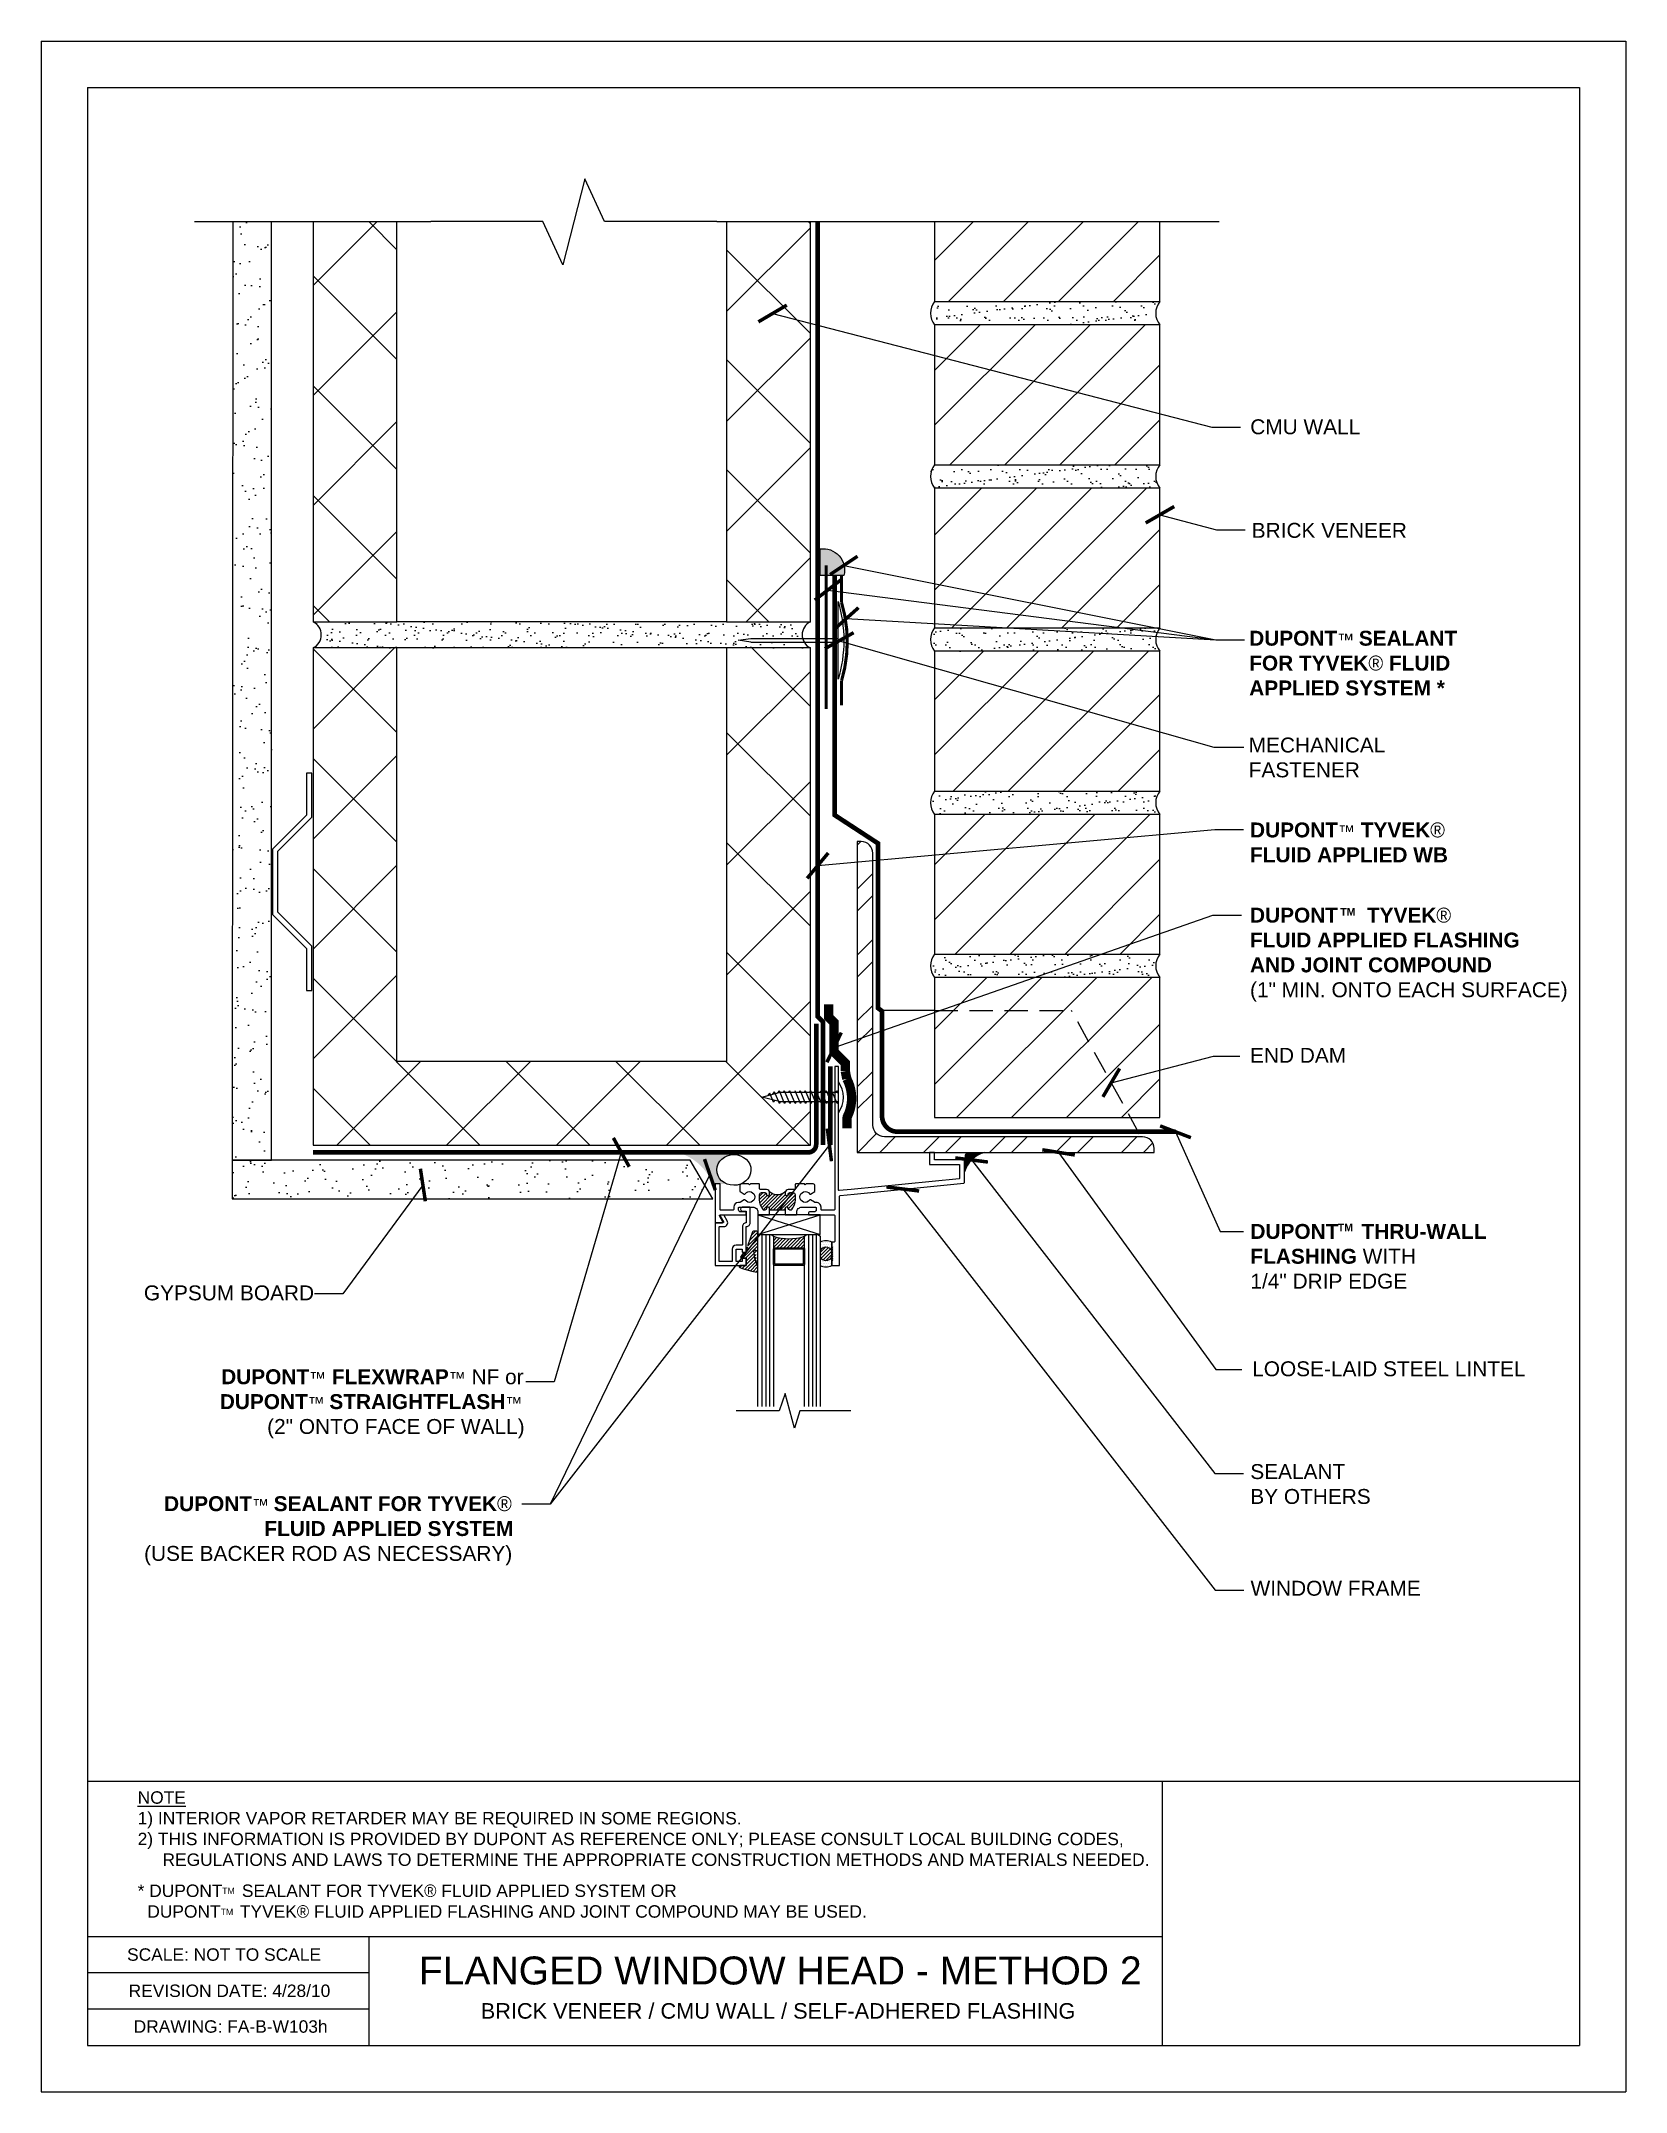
# Model space of a CAD drawing. Extents: x 402.7 to 428.2, y -41.5 to -8.5.
import ezdxf

# ---------------------------------------------------------------- set-up
doc = ezdxf.new("R2010")
doc.units = 0
doc.header["$LTSCALE"] = 1.5
doc.header["$MEASUREMENT"] = 0
doc.linetypes.add('DASHED2', pattern=[0.375, 0.25, -0.125])
doc.linetypes.add('HIDDEN', pattern=[0.375, 0.25, -0.125])
doc.layers.get('0').update_dxf_attribs({"color": 8, "linetype": 'CONTINUOUS'})
for name, color, linetype in [('8x11-ttb$0$B', 5, 'CONTINUOUS'), ('CMU', 250, 'CONTINUOUS'), ('DuPont Self-Adhered Flashing', 252, 'CONTINUOUS'), ('DuPont Thru-Wall Flashing', 252, 'CONTINUOUS'), ('Flanged Window', 250, 'CONTINUOUS'), ('SEALANT', 250, 'CONTINUOUS'), ('STRUCTURE', 250, 'CONTINUOUS'), ('TEXT', 7, 'CONTINUOUS'), ('Tyvek FA Flashing and Joint Treatment', 150, 'DASHED2'), ('Tyvek FA WB', 10, 'DASHED2')]:
    doc.layers.add(name, color=color, linetype=linetype)
for name, color, linetype, lineweight in [('A-Sealant', 250, 'CONTINUOUS', 15), ('brick', 250, 'CONTINUOUS', 5), ('Gyp Board', 250, 'CONTINUOUS', 20)]:
    doc.layers.add(name, color=color, linetype=linetype, lineweight=lineweight)
doc.layers.add('VIEWPORT', color=7, linetype='CONTINUOUS', plot=False)
doc.styles.add('DETAILS', font='sanss___.ttf', dxfattribs={"height": 1})
doc.dimstyles.new('ARCH_1_1-2_IN', dxfattribs={"dimscale": 0, "dimtxt": 0.09375, "dimasz": 0.09375, "dimexe": 0.0625, "dimexo": 0.0625, "dimgap": 0.0625, "dimtad": 1, "dimdec": 4, "dimlfac": 8, "dimzin": 3, "dimdsep": 46, "dimlunit": 4, "dimtxsty": 'Standard', "dimblk1": 'ARCHTICK', "dimblk2": 'ARCHTICK', "dimsah": 1, "dimcen": 0.0625, "dimdle": 0.0625, "dimclrd": 256, "dimclre": 256, "dimclrt": 256, "dimadec": 0, "dimazin": 0, "dimtfac": 1, "dimtdec": 4, "dimtmove": 0, "dimatfit": 3, "dimldrblk": 'ARCHTICK', "dimfxl": 1, "dimfrac": 2, "dimtolj": 1, "dimtzin": 0, "dimlwd": -1, "dimlwe": -1, "dimarcsym": 0})
pattern_1 = [(225, (426.9094658919967, -22.37936017284974), (0.0276213586400995, -0.02762135864009952), [])]

msp = doc.modelspace()

# ---------------------------------------------------------------- texts
at = {"layer": 'TEXT', "style": 'DETAILS'}
for s, insert, char_height, width, attachment_point in [('CMU WALL', (422.1480677130297, -14.57876201990024, 2.979996827461446e-09), 0.239999999976, 6.521350676943849, 1), ('BRICK VENEER', (422.1715550776576, -16.24532223038597, 2.979996827461446e-09), 0.239999999976, 6.521350676943849, 1), ('{\\fSansSerif|b1|i0|c2|p2;DUPONT\\fArial|b0|i0|c0|p32;\\H0.8125x;™\\fArial|b1|i0|c0|p32; \\H1.2308x;SEALANT \\PFOR TYVEK\\fSymbol|b0|i0|c2|p18;â\\fArial|b0|i0|c0|p32; \\fArial|b1|i0|c0|p32;FLUID \\PAPPLIED SYSTEM *}', (422.1310589162387, -17.98080207751877, 2.979996827461446e-09), 0.239999999976, 6.521350676943849, 1), ('MECHANICAL \\PFASTENER ', (422.1229893472982, -19.6992000583588), 0.239999999976, 6.521350676943849, 1), ('{\\fSansSerif|b1|i0|c2|p2;DUPONT\\fArial|b0|i0|c0|p32;\\H0.8125x;™\\fSansSerif|b1|i0|c2|p2;\\H1.2308x; TYVEK\\fSymbol|b0|i0|c2|p18;â\\fSansSerif|b1|i0|c2|p2; \\PFLUID APPLIED WB}', (422.1442222870116, -21.06574563037447, 2.979996827461446e-09), 0.239999999976, 6.521350676943849, 1), ('{\\fSansSerif|b1|i0|c2|p2;DUPONT     TYVEK\\fSymbol|b0|i0|c2|p18;â\\fSansSerif|b1|i0|c2|p2; \\PFLUID APPLIED FLASHING \\PAND JOINT COMPOUND} \\P(1" MIN. ONTO EACH SURFACE)', (422.1440847007044, -23.19292920560391), 0.24, 7.261592435195269, 4), ('END DAM', (422.1443995682555, -24.69209345765967), 0.239999999976, 6.521350676943849, 1), ('\\A1;{\\fSansSerif|b1|i0|c2|p2;DUPONT    THRU-WALL\\PFLASHING} WITH \\P1/4" DRIP EDGE', (422.1505839433008, -28.04716466186397, 2.979996827461446e-09), 0.24, 5.838992667675484, 4), ('GYPSUM BOARD', (404.34800125763, -28.51438714336854, 2.979996827461446e-09), 0.239999999976, 6.521350676943849, 1), ('\\pi1.7625;{\\fSansSerif|b1|i0|c2|p2;DUPONT\\fArial|b0|i0|c0|p32;\\H0.8125x;™\\fSansSerif|b1|i0|c2|p2;\\H1.2308x; FLEXWRAP\\fArial|b0|i0|c0|p32;\\H0.81248x;™\\fSansSerif|b1|i0|c2|p2;\\H1.2308x; \\fSansSerif|b0|i0|c2|p2;NF }or \\P\\pi1.7405;{\\fSansSerif|b1|i0|c2|p2;\\H0.99997x;DUPONT\\fArial|b0|i0|c0|p32;\\H0.8125x;™\\fArial|b1|i0|c0|p32; \\H1.2308x;STRAIGHTFLASH\\fArial|b0|i0|c0|p32;\\H0.81248x;™\\fSansSerif|b0|i0|c2|p2;\\H1.2308x;\\P\\pi2.5023;(2" ONTO FACE OF WALL)}', (403.8286892820254, -29.86380797871061, 2.979996827461446e-09), 0.239999999976, 6.521350676943849, 1), ('LOOSE-LAID STEEL LINTEL', (422.179190020587, -29.7357244502536, 2.979996827461446e-09), 0.239999999976, 6.521350676943849, 1), ('SEALANT \\PBY OTHERS', (422.1485922606232, -31.39000878815909, 2.979996827461446e-09), 0.239999999976, 6.521350676943849, 1), ('\\pi1.5423;{\\fSansSerif|b1|i0|c2|p2;DUPONT\\fArial|b0|i0|c0|p32;\\H0.8125x;™\\fArial|b1|i0|c0|p32; \\H1.2308x;SEALANT FOR TYVEK\\fSymbol|b0|i0|c2|p18;â\\fArial|b0|i0|c0|p32; \\P\\pi3.1562;\\fArial|b1|i0|c0|p32;FLUID APPLIED SYSTEM\\P\\pi1.2207;\\fArial|b0|i0|c0|p32;\\H0.99998x;(USE BACKER ROD AS NECESSARY)}', (403.130191447746, -31.90601641295717, 2.979996827461446e-09), 0.239999999976, 7.112845512646311, 1), ('WINDOW FRAME', (422.1533572559363, -33.26679129829495, 2.979996827461446e-09), 0.239999999976, 6.521350676943849, 1), ('{\\LNOTE\\P}1) INTERIOR VAPOR RETARDER MAY BE REQUIRED IN SOME REGIONS.\\P\\pi-0.4,l0.4;2) THIS INFORMATION IS PROVIDED BY DUPONT AS REFERENCE ONLY; PLEASE CONSULT LOCAL BUILDING CODES, REGULATIONS AND LAWS TO DETERMINE THE APPROPRIATE CONSTRUCTION METHODS AND MATERIALS NEEDED.\\P{\\H0.5x;\\P\\pi0,l0;}* DUPONT    SEALANT FOR TYVEK{\\fSymbol|b0|i0|c2|p18;â} FLUID APPLIED SYSTEM OR \\P\\pi-0.2,l0.2;  DUPONT    TYVEK{\\fSymbol|b0|i0|c2|p18;â} FLUID APPLIED FLASHING AND JOINT COMPOUND MAY BE USED.', (404.2474908378506, -36.65380808486469, 5.959993654922892e-09), 0.2, 16.47484938053185, 1), ('TM', (405.6077227144403, -38.20502920954613, 5.959993654922892e-09), 0.1, 8.310000000000002, 1), ('TM', (405.5834705316156, -38.54399070371966, 5.959993654922892e-09), 0.1, 8.310000000000002, 1), ('\\pi-0.033334,l0.033334,t0.1;SCALE: NOT TO SCALE', (404.0773040544835, -39.18044175476302, 2.979996827461446e-09), 0.2, 16.26451670448571, 1), ('\\pi1.0283;{\\H0.9x;FLANGED WINDOW HEAD - METHOD 2 }\\P\\pi2.0248;{\\H0.5x;BRICK VENEER / CMU WALL / SELF-ADHERED FLASHING}', (407.7429453726593, -39.31214994679823, 2.979996827461446e-09), 0.5, 13.39364764594225, 1), ('\\pi-0.033334,l0.033334,t0.1;DRAWING: FA-B-W103h', (404.1835466400288, -40.33851442939124, 2.979996827461446e-09), 0.2, 16.26451670448571, 1)]:
    msp.add_mtext(s, dxfattribs=dict(at, insert=insert, char_height=char_height, width=width, attachment_point=attachment_point))
at = {"layer": 'TEXT', "char_height": 0.12, "attachment_point": 4, "style": 'DETAILS'}
for insert in [(423.597598313595, -22.50364535031531), (423.557324581224, -27.58227599533279, 2.979996827461446e-09)]:
    msp.add_mtext('{\\fSansSerif|b1|i0|c2|p2;TM}', dxfattribs=dict(at, insert=insert))

# ---------------------------------------------------------------- blocks, each defined once
blk = doc.blocks.new('*X1')
at = {"color": 0}
for p, q in [((0.140625, 0.34375), (0.140625, 0.34375)), ((0.15625, 0.375), (0.15625, 0.375)), ((0.171875, 0.34375), (0.171875, 0.34375)), ((0.1875, 0.375), (0.1875, 0.375)), ((0.203125, 0.34375), (0.203125, 0.34375)), ((0.21875, 0.375), (0.21875, 0.375)), ((0.234375, 0.34375), (0.234375, 0.34375)), ((0.25, 0.375), (0.25, 0.375)), ((0.265625, 0.34375), (0.265625, 0.34375)), ((0.28125, 0.375), (0.28125, 0.375)), ((0.296875, 0.34375), (0.296875, 0.34375)), ((0.3125, 0.375), (0.3125, 0.375)), ((0.140625, 0.28125), (0.140625, 0.28125)), ((0.140625, 0.09375), (0.140625, 0.09375)), ((0.140625, 0.03125), (0.140625, 0.03125)), ((0.15625, 0.3125), (0.15625, 0.3125)), ((0.15625, 0.0625), (0.15625, 0.0625)), ((0.15625, 0), (0.15625, 0)), ((0.171875, 0.03125), (0.171875, 0.03125)), ((0.1875, 0.3125), (0.1875, 0.3125)), ((0.1875, 0.0625), (0.1875, 0.0625)), ((0.1875, 0), (0.1875, 0)), ((0.203125, 0.03125), (0.203125, 0.03125)), ((0.21875, 0.3125), (0.21875, 0.3125)), ((0.21875, 0.0625), (0.21875, 0.0625)), ((0.21875, 0), (0.21875, 0)), ((0.234375, 0.03125), (0.234375, 0.03125)), ((0.25, 0.3125), (0.25, 0.3125)), ((0.25, 0.0625), (0.25, 0.0625)), ((0.25, 0), (0.25, 0)), ((0.265625, 0.03125), (0.265625, 0.03125)), ((0.28125, 0.3125), (0.28125, 0.3125)), ((0.28125, 0.0625), (0.28125, 0.0625)), ((0.28125, 0), (0.28125, 0)), ((0.296875, 0.28125), (0.296875, 0.28125)), ((0.296875, 0.09375), (0.296875, 0.09375)), ((0.296875, 0.03125), (0.296875, 0.03125)), ((0.3125, 0.3125), (0.3125, 0.3125)), ((0.3125, 0.25), (0.3125, 0.25)), ((0.3125, 0.125), (0.3125, 0.125)), ((0.3125, 0.0625), (0.3125, 0.0625)), ((0.3125, 0), (0.3125, 0))]:
    blk.add_line(p, q, dxfattribs=at)
blk = doc.blocks.new('_ArchTick')
at = {"color": 0, "linetype": 'ByBlock', "const_width": 0.15}
blk.add_lwpolyline([(-0.5, -0.5), (0.5, 0.5)], dxfattribs=at)
blk = doc.blocks.new('Revsion Date')
at = {"layer": 'TEXT', "insert": (0.000131622949083976, 0.2031688605532622, 2.979996827461446e-09), "char_height": 0.2, "width": 16.26451670448571, "attachment_point": 1, "style": 'DETAILS'}
blk.add_mtext('\\pi-0.033334,l0.033334,t0.1;REVISION DATE: 4/28/10', dxfattribs=at)

# ---------------------------------------------------------------- hatches: boundary and pattern name
at = {"layer": 'brick'}
h = msp.add_hatch(dxfattribs=at)
h.set_pattern_fill('_USER', color=256, scale=0.625, angle=45, style=0, pattern_type=0)
h.set_pattern_definition([(45, (297.9280622189214, 144.6060092729494), (-0.4419417382415922, 0.4419417382415922), [])])
h.paths.add_polyline_path([(420.6954393213369, -15.30741227630037), (420.6954393213364, -13.05741227630037), (417.0704393213367, -13.05741227630037), (417.0704393213367, -15.30741227630037)])
h.paths.add_polyline_path([(420.6954393213367, -17.93241227630037), (420.6954393213367, -15.68241227630037), (417.0704393213367, -15.68241227630037), (417.0704393213367, -17.93241227630037)])
h.paths.add_polyline_path([(417.0704393213369, -18.30741227630037), (417.0704393213367, -20.55741227630037), (420.6954393213367, -20.55741227630037), (420.6954393213367, -18.30741227630037)])
h.paths.add_polyline_path([(417.0704393213367, -20.93241227630037), (417.0704393213367, -23.18241227630037), (420.6954393213367, -23.18241227630037), (420.6954393213367, -20.93241227630037)])
h.paths.add_polyline_path([(420.6954393213367, -23.55741227630037), (417.0704393213367, -23.55741227630037), (417.0704393213369, -23.93241227630048), (419.5788752380498, -23.93241227630037), (420.6138738232067, -25.80741227630048), (420.6954393213369, -25.80741227630037)])
h.paths.add_polyline_path([(419.5788752380498, -23.93241227630037), (417.0704393213369, -23.93241227630037), (417.0704393213367, -25.80741227630037), (420.6138738232067, -25.80741227630048)], flags=16)
h.paths.add_polyline_path([(420.6954393213367, -11.39627444189207), (417.0704393213364, -11.39627444189207), (417.0704393213364, -12.68241227630037), (420.6954393213367, -12.68241227630037)])
h = msp.add_hatch(dxfattribs=at)
h.set_pattern_fill('AR-SAND', color=256, scale=0.15, style=0)
h.set_pattern_definition([(37.50000000000001, (96.53972713352368, 0), (-0.009449003716441223, 0.2890235653519738), [0, -0.228, 0, -0.255, 0, -0.24375]), (7.499999999999999, (96.53972713352368, 0), (0.2654665057901591, 0.423321909784461), [0, -0.123, 0, -0.2055, 0, -0.07875]), (327.5, (96.35522713352368, 0), (0.4671212792627242, 0.0008488580305446746), [0, -0.075, 0, -0.27, 0, -0.3525]), (317.5, (96.35522713352368, 0), (0.450918990685844, 0.1316513347401374), [0, -0.0375, 0, -0.177, 0, -0.2025])])
h.paths.add_polyline_path([(420.6954393213367, -12.68527877682968), (417.0704393213367, -12.68527877682968, 0.3636398934486824), (417.0704393213367, -13.06027877682968), (420.6954393213367, -13.06027877682968, -0.3636398934486824)])
h.paths.add_polyline_path([(420.6954393213367, -15.31027877682968), (417.0704393213367, -15.31027877682968, 0.3636398934486824), (417.0704393213367, -15.68527877682968), (420.6954393213367, -15.68527877682968, -0.3636398934486824)])
h.paths.add_polyline_path([(420.6954393213367, -17.93527877682968), (417.0704393213367, -17.93527877682968, 0.3636398934486845), (417.0704393213367, -18.31027877682968), (420.6954393213367, -18.31027877682968, -0.3636398934486845)])
h.paths.add_polyline_path([(420.6954393213367, -20.56027877682968), (417.0704393213367, -20.56027877682968, 0.3636398934486845), (417.0704393213367, -20.93527877682968), (420.6954393213367, -20.93527877682968, -0.3636398934486845)])
h.paths.add_polyline_path([(420.6954393213367, -23.18527877682968), (417.0704393213367, -23.18527877682968, 0.3636398934486845), (417.0704393213367, -23.56027877682968), (420.6954393213367, -23.56027877682968, -0.3636398934486845)])
at = {"layer": 'CMU'}
h = msp.add_hatch(dxfattribs=at)
h.set_pattern_fill('ANSI37', color=256, scale=10, style=0)
h.set_pattern_definition([(315, (-2.973434251537299, -5.278242130936718), (-0.8838834764831843, -0.8838834764831844), []), (225, (-2.973434251537299, -5.278242130936718), (-0.8838834764831844, 0.8838834764831843), [])])
h.paths.add_polyline_path([(408.4178077423881, -17.83651204303141), (407.0704393213343, -17.83651204303141), (407.0704393213343, -11.39627444189213), (408.4178077423881, -11.39627444189213)])
h.paths.add_polyline_path([(413.7230709002829, -11.3962744418921), (415.0704393213367, -11.3962744418921), (415.0704393213367, -17.83651204303141), (413.7230709002827, -17.83651204303141)])
h = msp.add_hatch(dxfattribs=at)
h.set_pattern_fill('AR-SAND', color=256, scale=0.15, style=0)
h.set_pattern_definition([(322.5, (-2.973434251537299, -5.278242130936718), (-0.009449003716441223, -0.2890235653519738), [0, -0.228, 0, -0.255, 0, -0.24375]), (352.5, (-2.973434251537299, -5.278242130936718), (0.2654665057901591, -0.423321909784461), [0, -0.123, 0, -0.2055, 0, -0.07875]), (32.50000000000003, (-3.15793425153737, -5.278242130936718), (0.4671212792627242, -0.0008488580305446746), [0, -0.075, 0, -0.27, 0, -0.3525]), (42.50000000000002, (-3.15793425153737, -5.278242130936718), (0.450918990685844, -0.1316513347401374), [0, -0.0375, 0, -0.177, 0, -0.2025])])
h.paths.add_polyline_path([(413.7230709002829, -17.83651204303141), (415.0704393213366, -17.83651204303141, 0.626566807474878), (415.0704393213368, -18.25756467461039), (407.0704393213344, -18.25756467461034, 0.6265668074746842), (407.0704393213344, -17.83651204303141), (408.4178077423881, -17.83651204303141)])
h = msp.add_hatch(dxfattribs=at)
h.set_pattern_fill('ANSI37', color=256, scale=10, style=0)
h.set_pattern_definition([(315, (-89.9084665168836, 66.81780837746103), (-0.8838834764831843, -0.8838834764831844), []), (225, (-89.9084665168836, 66.81780837746103), (-0.8838834764831844, 0.8838834764831843), [])])
h.paths.add_polyline_path([(415.0704393213367, -26.25756467461068), (413.7230709002827, -26.25756467461068), (408.4178077423881, -26.25756467461068), (407.0704393213342, -26.25756467461068), (407.0704393213342, -18.25756467461034), (408.4178077423881, -18.25756467461034), (408.4178077423881, -24.91019625355673), (413.7230709002828, -24.91019625355673), (413.7230709002829, -18.25756467461034), (415.0704393213367, -18.25756467461034)])
at = {"layer": 'Flanged Window'}
h = msp.add_hatch(dxfattribs=at)
h.set_pattern_fill('ANSI31', color=256, scale=0.3125, angle=-180, style=0)
h.set_pattern_definition(pattern_1)
h.paths.add_polyline_path([(414.8249293648271, -27.13783111824517), (414.8249293648271, -27.05275453758202, 0.4142135623730782), (414.7939293648271, -27.02175453758204), (414.7634894096705, -27.02175453758204), (414.7399291888854, -27.02175453758204, 0.4134367706477985), (414.7149292768563, -27.04668821613407, -0.4134367706477768), (414.6899293648271, -27.07162189468613, -0.4142135623730014), (414.6649293648271, -27.04662189468615), (414.6649293648271, -27.00962189468618, -0.0235299427076355), (414.6651505830822, -27.00492371546491, -0.3828738555299172), (414.414708146572, -27.00492371546491, -0.02352994270754205), (414.4149293648271, -27.00962189468615), (414.4149293648271, -27.04662189468613, -0.414213562373142), (414.3899293648271, -27.07162189468613, -0.4134367706478139), (414.3649294527979, -27.04668821613407, 0.4134367706477617), (414.3399295407688, -27.02175453758204), (414.2859293648271, -27.02175453758204, 0.4142135623731245), (414.2549293648271, -27.05275453758202), (414.2549293648271, -27.13783111824523, 0.1770594805052711), (414.3138756133667, -27.29907151037116, 0.2209495453946134), (414.3215177634252, -27.30262189468613), (414.3399293648271, -27.30262189468613, 0.4142135623731367), (414.364929364827, -27.27762189468612, -0.4142135623730951), (414.3899293648271, -27.25262189468614, -0.4142135623731262), (414.4149293648271, -27.27762189468615), (414.4149293648271, -27.30262189468613), (414.6649293648271, -27.30262189468613), (414.6649293648271, -27.27762189468615, -0.4142135623732721), (414.6899293648271, -27.25262189468614, -0.4142135623730742), (414.7149293648271, -27.27762189468612, 0.4142135623731161), (414.7399293648271, -27.30262189468613), (414.758340966229, -27.30262189468613, 0.2209495453946811), (414.7659831162874, -27.29907151037116, 0.1770594805052991)])
h = msp.add_hatch(dxfattribs=at)
h.set_pattern_fill('ANSI31', color=256, scale=0.3125, angle=-180, style=0)
h.set_pattern_definition(pattern_1)
edge = h.paths.add_edge_path()
edge.add_ellipse((414.1958224734956, -28.06013600566664), major_axis=(-0.03159978577966089, 0.1394281120501379), ratio=0.1315504041792656, start_angle=43.1554929007536, end_angle=180.0222035758548)
edge.add_arc((414.175986927318, -27.96001139693345), 0.01581211163489906, 41.51531821076611, 187.5342239358506, ccw=False)
edge.add_arc((414.204664564429, -27.93423426148107), 0.02274858542222977, 222.2539258485234, 304.0602292989292)
edge.add_arc((414.2120194277875, -27.93841287218387), 0.01562499999999823, 290.1629550825492, 350.3876189619861)
edge.add_line((414.2274250524283, -27.94102196291175), (414.2274250524283, -27.66866322934277))
edge.add_line((414.2274250524283, -27.66866322934277), (414.2267492184247, -27.66189356456692))
edge.add_ellipse((414.1810607673336, -27.66302561090018), major_axis=(0.04568845109110958, 0.001132046333257498), ratio=0.6211639215728223, start_angle=-2.228932720769633e-11, end_angle=153.240306021906)
edge.add_line((414.1399488131364, -27.65125832899966), (414.0633459846964, -27.86717129706105))
edge.add_ellipse((414.0723838240098, -27.89108619015477), major_axis=(0.008507034838835916, 0.04675090711238047), ratio=0.3124151545627992, start_angle=62.54228582398135, end_angle=105.8208557421258)
edge.add_line((414.0560121360182, -27.90127486350923), (414.0396409205542, -27.97740362739802))
edge.add_arc((414.0011353020877, -27.92797256462509), 0.06265869947861552, 270.45561106428346, 307.9177399520764, ccw=False)
edge.add_arc((414.0042243859583, -28.0106619156083), 0.02019947474510423, 97.3691930735012, 140.7733178533448)
edge.add_line((413.9885768613497, -27.99788796736982), (413.9492382659818, -28.05997690973899))
edge.add_arc((413.9648632659818, -28.05997690973899), 0.01562499999999938, 179.9999999999935, 278.918565466008)
edge.add_line((413.9672856176276, -28.07541299854103), (414.0399293648271, -28.06401317421725))
edge.add_line((414.0399293648271, -28.06401317421725), (414.0399293648271, -28.19400095025108))
edge.add_line((414.0399293648271, -28.19400095025108), (413.9385200029506, -28.19400095025091))
edge.add_arc((413.9385200029506, -28.20962595025091), 0.0156249999999991, 89.99999999989903, 232.8133697693361)
edge.add_ellipse((414.0782527055221, -28.26281821529537), major_axis=(-0.1491766593049794, 0.04074428102226011), ratio=0.09140054553598981, start_angle=-1.017777498068325e-12, end_angle=179.999999999999)
edge.add_line((414.2274293648271, -28.30356249631765), (414.2274293648271, -28.19956249631764))
h = msp.add_hatch(dxfattribs=at)
h.set_pattern_fill('ANSI31', color=256, scale=0.3125, angle=-180, style=0)
h.set_pattern_definition(pattern_1)
h.paths.add_polyline_path([(414.4774293648271, -27.72387189468614, 0.1532661169364064), (414.9774293648271, -27.72387189468614), (414.9774293648271, -27.92712256518891, 0.4142135623730951), (414.9574293648271, -27.90712256518893), (414.4974293648271, -27.90712256518893, 0.4142135623730951), (414.4774293648271, -27.92712256518891)])
h = msp.add_hatch(dxfattribs=at)
h.set_pattern_fill('ANSI31', color=256, scale=0.3125, angle=-180, style=0)
h.set_pattern_definition(pattern_1)
h.paths.add_polyline_path([(415.4149293648271, -27.95512327732439, 0.5994849690439309), (415.2274293648271, -27.95512327732439), (415.2274293648271, -28.0553057993491, 0.5994849690439737), (415.4149293648271, -28.0553057993491)])
at = {"layer": 'Gyp Board'}
h = msp.add_hatch(dxfattribs=at)
h.set_pattern_fill('AR-SAND', color=256, scale=0.25, style=0)
h.set_pattern_definition([(322.5, (397.1768575985291, -17.72763236988436), (-0.01574833952740204, -0.4817059422532897), [0, -0.38, 0, -0.425, 0, -0.40625]), (352.5, (397.1768575985291, -17.72763236988436), (0.4424441763169318, -0.7055365163074351), [0, -0.205, 0, -0.3425, 0, -0.13125]), (32.50000000000003, (396.8693575985291, -17.72763236988436), (0.7785354654378738, -0.001414763384241124), [0, -0.125, 0, -0.45, 0, -0.5875]), (42.50000000000002, (396.8693575985291, -17.72763236988436), (0.7515316511430733, -0.2194188912335623), [0, -0.0625, 0, -0.295, 0, -0.3375])])
h.paths.add_polyline_path([(406.4014364213206, -26.49756467461069), (405.7764364213206, -26.64156866085526), (405.7764364213206, -26.22909694233323), (405.778225242588, -11.39627444189213), (406.4014364213206, -11.39627444189213)])
h = msp.add_hatch(dxfattribs=at)
h.set_pattern_fill('AR-SAND,_O', color=256, scale=0.25, angle=-90.00000000000001)
h.set_pattern_definition([(127.5, (968.7353235217009, -1808.647339533682), (-0.4817059422532897, -0.01574833952740195), [0, -0.38, 0, -0.425, 0, -0.40625]), (97.49999999999987, (968.7353235217009, -1808.647339533682), (-0.705536516307435, 0.4424441763169319), [0, -0.205, 0, -0.3425, 0, -0.13125]), (57.49999999999998, (968.7353235217009, -1808.954839533682), (-0.001414763384240926, 0.7785354654378738), [0, -0.1249999999999996, 0, -0.4499999999999982, 0, -0.5874999999999965]), (47.49999999999996, (968.7353235217009, -1808.954839533682), (-0.2194188912335621, 0.7515316511430734), [0, -0.0625, 0, -0.295, 0, -0.3375])])
h.paths.add_polyline_path([(405.7669886088241, -26.49756467461069), (405.7669886088241, -27.12256467461069), (413.5034089800974, -27.12256467461069), (413.1386047390383, -26.49756467461069)])
at = {"layer": 'SEALANT', "linetype": 'Continuous'}
h = msp.add_hatch(color=256, dxfattribs=at)
edge = h.paths.add_edge_path()
edge.add_arc((415.2772785292914, -17.00474740625133), 0.3441322299249296, -14.641672197195192, 98.43551844311838, ccw=False)
edge.add_line((415.610235264716, -17.09173478469546), (415.4989214333684, -17.0912822609352))
edge.add_line((415.4989214333684, -17.0912822609352), (415.2267956168385, -17.0912822609352))
edge.add_line((415.2267956168385, -17.0912822609352), (415.2267956168385, -16.66433814194824))
msp.add_hatch(color=256, dxfattribs=at).paths.add_polyline_path([(417.8774530984107, -26.37487644057228), (417.5879372642734, -26.37487644057228), (417.5512277336508, -26.41282654616123), (417.5512277336508, -26.68923224496325, -0.2624934133142667)])
h = msp.add_hatch(color=256, dxfattribs=at)
edge = h.paths.add_edge_path()
edge.add_arc((412.7131848504312, -27.18883391722475), 0.8438175821244033, 11.96079410755268, 67.1577888448575)
edge.add_line((413.0407503126133, -26.41119069576153), (413.8392108934178, -26.4100477835183))
edge.add_arc((413.8332839463502, -26.68942204919267), 0.2794371289264081, 88.78464783454011, 150.2193727684999)
edge.add_arc((413.8031424846652, -26.65694754137468), 0.2375148099632147, 153.4088871032935, 251.2577920837489)
edge.add_line((413.7268264390469, -26.88186785200283), (413.5399293648271, -26.88062189468616))
edge.add_line((413.5399293648271, -26.88062189468616), (413.5386828489504, -27.01395920109045))
at = {"layer": 'STRUCTURE'}
h = msp.add_hatch(dxfattribs=at)
h.set_pattern_fill('ANSI32', color=256, scale=2, style=0)
h.set_pattern_definition([(45, (-1186.323135827034, -654.8436835573258), (-0.5303300858899106, 0.5303300858899107), []), (45, (-1185.969582437034, -654.8436835573258), (-0.5303300858899106, 0.5303300858899107), [])])
edge = h.paths.add_edge_path()
edge.add_line((416.6590901677096, -26.12373058622582), (416.6596678485921, -26.37373058622583))
edge.add_line((416.6596678485921, -26.37373058622583), (420.602809308809, -26.37373058622583))
edge.add_line((420.602809308809, -26.37373058622583), (420.602809308809, -26.31123058622572))
edge.add_arc((420.415309308809, -26.31123058622572), 0.1875, 0, 90)
edge.add_line((420.415309308809, -26.12373058622572), (416.6590901677096, -26.12373058622582))
edge = h.paths.add_edge_path()
edge.add_line((416.6588056816468, -26.37373058622583), (416.6588056816468, -26.12373058622582))
edge.add_line((416.6588056816468, -26.12373058622582), (416.2629602938405, -26.12373058622583))
edge.add_arc((416.2629602938405, -25.93623058622584), 0.1874999999999964, 179.9999999999989, 270, ccw=False)
edge.add_line((416.0754602938405, -25.93623058622583), (416.0754602938405, -21.56123058622583))
edge.add_arc((415.8879602938405, -21.56123058622583), 0.1875, 0, 90)
edge.add_line((415.8879602938405, -21.37373058622583), (415.8254602938405, -21.37373058622583))
edge.add_line((415.8254602938405, -21.37373058622583), (415.8254602938405, -26.37373058622583))
edge.add_line((415.8254602938405, -26.37373058622583), (416.6588056816468, -26.37373058622583))

# ---------------------------------------------------------------- linework, layer by layer
at = {"layer": '8x11-ttb$0$B', "color": 7}
for p, q in [((403.4428877581695, -9.241914424278491, 2.979996827461446e-09), (403.4428877581695, -40.74191442427849, 2.979996827461446e-09)), ((403.4428877581695, -9.241914424278491, 2.979996827461446e-09), (427.4428877581695, -9.241914424278491, 2.979996827461446e-09)), ((427.4428877581695, -9.241914424278491, 2.979996827461446e-09), (427.4428877581695, -40.74191442427849, 2.979996827461446e-09)), ((403.4428877581695, -38.99124815943509, 2.979996827461446e-09), (420.7314347710085, -38.99124815943509, 2.979996827461446e-09)), ((403.4428877581695, -40.74191442427849, 2.979996827461446e-09), (427.4428877581695, -40.74191442427849, 2.979996827461446e-09))]:
    msp.add_line(p, q, dxfattribs=at)
at = {"layer": '8x11-ttb$0$B', "color": 7, "elevation": 2.979996827461446e-09}
for points in [[(427.4428877581695, -36.49659411100782), (403.4428877581695, -36.49659411100782)], [(420.7314347710085, -36.49659411100782), (420.7314347710085, -40.74191442427849)], [(407.9694380368894, -38.99124815943509), (407.9694380368894, -40.74191442427849)], [(407.9694380368894, -39.57484815943509), (403.4428877581695, -39.57484815943509)], [(407.9694380368894, -40.15844815943509), (403.4428877581695, -40.15844815943509)]]:
    msp.add_lwpolyline(points, dxfattribs=at)
at = {"layer": 'A-Sealant'}
msp.add_arc((417.9931053268155, -26.82134496006427), 0.4612044848355011, 104.5225655616655, 163.3543689134114, dxfattribs=at)
at = {"layer": 'brick'}
msp.add_lwpolyline([(417.0704393213367, -11.3962744418921), (417.0704393213367, -12.68527877682968), (420.6954393213367, -12.68527877682968), (420.6954393213367, -11.39627444189207)], dxfattribs=at)
for points in [[(417.0704393213367, -15.31027877682968), (420.6954393213367, -15.31027877682968), (420.6954393213367, -13.06027877682968), (417.0704393213367, -13.06027877682968)], [(417.0704393213367, -17.93527877682968), (420.6954393213367, -17.93527877682968), (420.6954393213367, -15.68527877682968), (417.0704393213367, -15.68527877682968)], [(417.0704393213367, -20.56027877682968), (420.6954393213367, -20.56027877682968), (420.6954393213367, -18.31027877682968), (417.0704393213367, -18.31027877682968)], [(417.0704393213367, -23.18527877682968), (420.6954393213367, -23.18527877682968), (420.6954393213367, -20.93527877682968), (417.0704393213367, -20.93527877682968)], [(417.0704393213367, -25.81027877682968), (420.6954393213367, -25.81027877682968), (420.6954393213367, -23.56027877682968), (417.0704393213367, -23.56027877682968)]]:
    msp.add_lwpolyline(points, close=True, dxfattribs=at)
for centre in [(417.2941580787684, -12.87277877682968), (420.9191580787684, -12.87277877682968), (417.2941580787684, -15.49777877682968), (420.9191580787684, -15.49777877682968), (417.2941580787684, -18.12277877682968), (420.9191580787684, -18.12277877682968), (417.2941580787684, -20.74777877682968), (420.9191580787684, -20.74777877682968), (417.2941580787684, -23.37277877682968), (420.9191580787684, -23.37277877682968)]:
    msp.add_arc(centre, 0.2919012374533256, 140.0334297092303, 219.9665702907696, dxfattribs=at)
at = {"layer": 'CMU'}
for p, q in [((413.7230709002829, -17.83651204303141), (408.4178077423881, -17.83651204303141)), ((415.0704393213368, -18.25756467461039), (407.0704393213344, -18.25756467461034)), ((413.7230709002828, -24.91019625355673), (408.4178077423881, -24.91019625355673))]:
    msp.add_line(p, q, dxfattribs=at)
for points in [[(407.0704393213343, -11.39627444189213), (407.0704393213343, -17.83651204303141), (408.4178077423881, -17.83651204303141), (408.4178077423881, -11.39627444189213)], [(413.7230709002829, -11.39627247902024), (413.7230709002827, -17.83651204303141), (415.0704393213367, -17.83651204303141), (415.0704393213367, -11.3962744418921)], [(408.4178077423881, -24.91019625355673), (408.4178077423881, -18.25756467461034), (407.0704393213342, -18.25756467461034), (407.0704393213342, -26.25756467461068), (408.4178077423881, -26.25756467461068)], [(408.4178077423881, -26.25756467461068), (415.0704393213367, -26.25756467461068), (415.0704393213367, -18.25756467461034), (413.7230709002829, -18.25756467461034), (413.7230709002828, -24.91019625355673)]]:
    msp.add_lwpolyline(points, dxfattribs=at)
msp.add_lwpolyline([(406.500955080025, -22.51058658179775), (406.5009503931417, -21.52771728705071), (407.0483162040223, -20.98034625583847), (407.0483128251773, -20.27178090322556), (406.9641022988624, -20.27178130478953), (406.9641055113742, -20.9454655153082), (406.4167397004937, -21.49283654652044), (406.4167447200434, -22.54546812545581), (406.9641157512557, -23.09283393633635), (406.9641189637675, -23.76651814685522), (407.0483294900823, -23.76651774529122), (407.0483261112373, -23.05795239267812)], close=True, dxfattribs=at)
for centre, start, end in [((406.9683938270757, -18.04703835882086), 295.8602149818814, 64.13978501811857), ((415.1724848155953, -18.04703835882086), 115.8602149818814, 244.1397850181186)]:
    msp.add_arc(centre, 0.2339542958322982, start, end, dxfattribs=at)
at = {"layer": 'DuPont Self-Adhered Flashing', "const_width": 0.075, "elevation": 2.979996827461446e-09}
msp.add_lwpolyline([(407.0704393213342, -26.37309921723167), (415.0391205332858, -26.37309921723167, 0.414213562373095), (415.1641205332858, -26.24809921723167), (415.164120533286, -24.30102979179242)], format="xyb", dxfattribs=at)
at = {"layer": 'DuPont Thru-Wall Flashing'}
msp.add_line((417.0704393213367, -24.08959265326038), (416.2082742850909, -24.08959265326038, 2.979996827461446e-09), dxfattribs=at)
at = {"layer": 'DuPont Thru-Wall Flashing', "linetype": 'HIDDEN'}
for p, q in [((417.0704393213367, -24.08959265326038), (419.2699777883889, -24.08959265326027)), ((420.3686039691189, -26.07986019411533, 2.979996827461446e-09), (419.2699777883889, -24.08959265326027, 2.979996827461446e-09))]:
    msp.add_line(p, q, dxfattribs=at)
at = {"layer": 'DuPont Thru-Wall Flashing', "elevation": 2.979996827461446e-09}
msp.add_lwpolyline([(415.4606218821048, -17.0912822609352, 0.075, 0.075, 0), (415.4606218821048, -20.94590266283392, 0.075, 0.075, 0), (416.1582586231289, -21.40142343682314, 0.075, 0.075, 0), (416.1582586231291, -24.05139439736976, 0.075, 0.075, 0), (416.2242919633246, -24.10182576880752, 0.075, 0.075, 0), (416.2242919633246, -25.7914586163443, 0.075, 0.075, 0.414157893119434), (416.4742444457094, -26.04145861182846, 0.075, 0.075, 0), (416.6588056816468, -26.04149369146821, 0, 0, 0)], format="xyseb", dxfattribs=at)
at = {"layer": 'DuPont Thru-Wall Flashing', "const_width": 0.075, "elevation": 2.979996827461446e-09}
msp.add_lwpolyline([(416.6588056816468, -26.04149369146821), (420.9454393213367, -26.04235077328912)], dxfattribs=at)
at = {"layer": 'Flanged Window'}
for p, q in [((414.4678038095233, -25.43861342520995, 2.979996827461446e-09), (414.4946359209428, -25.39887289262094, 2.979996827461446e-09)), ((414.5722700468387, -25.58727851773779, 2.979996827461446e-09), (414.4946359209428, -25.39887289262094, 2.979996827461446e-09)), ((414.5484777780983, -25.41779696470837, 2.979996827461446e-09), (414.5722853056278, -25.38253608609716, 2.979996827461446e-09)), ((414.6566511503543, -25.58727851773779, 2.979996827461446e-09), (414.5722853056278, -25.38253608609716, 2.979996827461446e-09)), ((414.6369062773074, -25.41180244351904, 2.979996827461446e-09), (414.6566664091434, -25.38253608609716, 2.979996827461446e-09)), ((414.7410322538699, -25.58727851773779, 2.979996827461446e-09), (414.6566664091434, -25.38253608609716, 2.979996827461446e-09)), ((414.7212873808231, -25.41180244351904, 2.979996827461446e-09), (414.741047512659, -25.38253608609716, 2.979996827461446e-09)), ((414.8254133573856, -25.58727851773779, 2.979996827461446e-09), (414.741047512659, -25.38253608609716, 2.979996827461446e-09)), ((414.9097944609012, -25.58727851773779, 2.979996827461446e-09), (414.8254286161746, -25.38253608609716, 2.979996827461446e-09)), ((414.8900495878543, -25.41180244351904, 2.979996827461446e-09), (414.9098097196903, -25.38253608609716, 2.979996827461446e-09)), ((414.9941755644168, -25.58727851773779, 2.979996827461446e-09), (414.9098097196903, -25.38253608609716, 2.979996827461446e-09)), ((414.9744306913699, -25.41180244351904, 2.979996827461446e-09), (414.9941908232059, -25.38253608609716, 2.979996827461446e-09)), ((415.0785566679324, -25.58727851773779, 2.979996827461446e-09), (414.9941908232059, -25.38253608609716, 2.979996827461446e-09)), ((415.058804165491, -25.41180244351904, 2.979996827461446e-09), (415.0785566679324, -25.38253608609716, 2.979996827461446e-09)), ((415.1629377714481, -25.58727851773779, 2.979996827461446e-09), (415.0785566679324, -25.38253608609716, 2.979996827461446e-09)), ((415.1431776396121, -25.41180244351904, 2.979996827461446e-09), (415.1629377714481, -25.38253608609716, 2.979996827461446e-09)), ((415.2473112455692, -25.58727851773779, 2.979996827461446e-09), (415.1629377714481, -25.38253608609716, 2.979996827461446e-09)), ((415.2275587431278, -25.41180244351904, 2.979996827461446e-09), (415.2473112455692, -25.38253608609716, 2.979996827461446e-09)), ((415.3316847196903, -25.58727851773779, 2.979996827461446e-09), (415.2473112455692, -25.38253608609716, 2.979996827461446e-09)), ((415.3119322172489, -25.41180244351904, 2.979996827461446e-09), (415.3316847196903, -25.38253608609716, 2.979996827461446e-09)), ((415.4160581938114, -25.58727851773779, 2.979996827461446e-09), (415.3316847196903, -25.38253608609716, 2.979996827461446e-09)), ((415.3963056913699, -25.41180244351904, 2.979996827461446e-09), (415.4160581938114, -25.38253608609716, 2.979996827461446e-09)), ((415.5004316679324, -25.58727851773779, 2.979996827461446e-09), (415.4160581938114, -25.38253608609716, 2.979996827461446e-09)), ((415.480679165491, -25.41180244351904, 2.979996827461446e-09), (415.5004316679324, -25.38253608609716, 2.979996827461446e-09)), ((415.5239293648277, -25.43955608735143, 2.979996827461446e-09), (415.5004316679324, -25.38253608609716, 2.979996827461446e-09)), ((414.2884810916271, -25.48488441373388, 2.979996827461446e-09), (414.5701719633426, -25.41219917203466, 2.979996827461446e-09)), ((414.5701719633426, -25.5575696554331, 2.979996827461446e-09), (414.2884810916271, -25.48488441373388, 2.979996827461446e-09)), ((414.3916949156233, -25.45868875684721, 2.979996827461446e-09), (414.4185270270428, -25.4189482242582, 2.979996827461446e-09)), ((414.4796802988131, -25.56735744846048, 2.979996827461446e-09), (414.4185270270428, -25.4189482242582, 2.979996827461446e-09)), ((414.4796802988131, -25.56735744846048, 2.979996827461446e-09), (414.4993946542818, -25.53809109103861, 2.979996827461446e-09)), ((415.5239293648274, -25.41219917203489, 2.979996827461446e-09), (414.5701719633426, -25.41219917203466, 2.979996827461446e-09)), ((414.5701719633426, -25.5575696554331, 2.979996827461446e-09), (415.5239293648274, -25.55756965543333, 2.979996827461446e-09)), ((414.5722700468387, -25.58727851773779, 2.979996827461446e-09), (414.5919844023074, -25.55801216031591, 2.979996827461446e-09)), ((414.6566511503543, -25.58727851773779, 2.979996827461446e-09), (414.6763655058231, -25.55801216031591, 2.979996827461446e-09)), ((414.7410322538699, -25.58727851773779, 2.979996827461446e-09), (414.7607466093387, -25.55801216031591, 2.979996827461446e-09)), ((414.8254133573856, -25.58727851773779, 2.979996827461446e-09), (414.8451277128543, -25.55801216031591, 2.979996827461446e-09)), ((414.9097944609012, -25.58727851773779, 2.979996827461446e-09), (414.9295088163699, -25.55801216031591, 2.979996827461446e-09)), ((414.9941755644168, -25.58727851773779, 2.979996827461446e-09), (415.0138899198856, -25.55801216031591, 2.979996827461446e-09)), ((415.0785566679324, -25.58727851773779, 2.979996827461446e-09), (415.0982710234012, -25.55801216031591, 2.979996827461446e-09)), ((415.1629377714481, -25.58727851773779, 2.979996827461446e-09), (415.1826444975223, -25.55801216031591, 2.979996827461446e-09)), ((415.2473112455692, -25.58727851773779, 2.979996827461446e-09), (415.2670179716434, -25.55801216031591, 2.979996827461446e-09)), ((415.3316847196903, -25.58727851773779, 2.979996827461446e-09), (415.351399075159, -25.55801216031591, 2.979996827461446e-09)), ((415.4160581938114, -25.58727851773779, 2.979996827461446e-09), (415.4357725492801, -25.55801216031591, 2.979996827461446e-09)), ((415.5004316679324, -25.58727851773779, 2.979996827461446e-09), (415.5201460234012, -25.55801216031591, 2.979996827461446e-09)), ((414.2899293648271, -27.69262189468614, 2.979996827461446e-09), (414.2899293648271, -30.46095369155296, 2.979996827461446e-09)), ((414.3524293648271, -27.69262189468614, 2.979996827461446e-09), (414.3524293648271, -30.46095369155296, 2.979996827461446e-09)), ((414.4149293648271, -27.69262189468614, 2.979996827461446e-09), (414.4149293648271, -30.46095369155296, 2.979996827461446e-09)), ((415.0399293648271, -27.69262189468614, 2.979996827461446e-09), (415.0399293648271, -30.46095369155296, 2.979996827461446e-09)), ((415.1024293648271, -27.69262189468614, 2.979996827461446e-09), (415.1024293648271, -30.46095369155296, 2.979996827461446e-09)), ((415.1649293648271, -27.69262189468614, 2.979996827461446e-09), (415.1649293648271, -30.46095369155296, 2.979996827461446e-09)), ((414.6678827169937, -30.25350219904848, 2.979996827461446e-09), (414.5670574854852, -30.53256570877426, 2.979996827461446e-09)), ((414.8157320566986, -30.81162921850006, 2.979996827461446e-09), (414.6678827169937, -30.25350219904848, 2.979996827461446e-09)), ((414.5670574854852, -30.53256570877426, 2.979996827461446e-09), (413.8793532082264, -30.53256570877426, 2.979996827461446e-09)), ((414.8991748569823, -30.53256570877426, 2.979996827461446e-09), (414.8157320566986, -30.81162921850006, 2.979996827461446e-09)), ((415.7192554963475, -30.53256570877426, 2.979996827461446e-09), (414.8991748569823, -30.53256570877426, 2.979996827461446e-09))]:
    msp.add_line(p, q, dxfattribs=at)
at = {"layer": 'Flanged Window', "elevation": 2.979996827461446e-09}
for points in [[(415.7728480491261, -27.04433002625632), (417.5405827533411, -26.86755655583579, 0.3853135861201285), (417.5495877161509, -26.85760618393368), (417.5495877161511, -26.49165605955483), (417.0655877161511, -26.4916560595546), (417.0655877161512, -26.37373058622583), (416.9875877161512, -26.37373058622583), (416.9875877161511, -26.56965605955452), (417.4715877161511, -26.56965605955475), (417.471587716151, -26.78701715408886, -0.3853135861201833), (417.4625827533412, -26.79696752599096), (415.725420131083, -26.97068378821587), (415.5349244020175, -26.98973336112232, -0.4437164408394605), (415.5239293648272, -26.97978298922021), (415.5239293648278, -25.88962189468606), (415.5239293648278, -25.88962189468606), (415.5239293648278, -25.86962189468608), (415.5239293648282, -24.9916580917502), (415.4619293648282, -24.9916580917502), (415.4619293648271, -27.29262189468608, -0.414213562373043), (415.451929364827, -27.30262189468601), (415.2529293648271, -27.30262189468596, -0.414213562373043), (415.2429293648271, -27.29262189468596), (415.2429293648271, -27.25562189468599, 0.414213562373095), (415.1649293648271, -27.1776218946859), (415.1405652262024, -27.1776218946859, -0.1316524975874107), (415.1355652262024, -27.17628214872377), (415.0716155184443, -27.13936076773496, 0.3839683852959944), (415.0585232107758, -27.14214611270125, -3.079589394164548), (415.0585232107759, -27.04109767667046, 0.3839683852958766), (415.0716155184443, -27.0438830216367), (415.1399293648273, -27.00444200403825, 0.2679491924311631), (415.1449293648272, -26.99578175000045), (415.1449293648272, -26.91162189468588, 0.4142135623730867), (415.1139293648273, -26.88062189468587), (415.0039293648273, -26.88062189468587), (414.9889293648273, -26.8956218946858), (414.9739293648273, -26.88062189468582), (414.8349293648273, -26.88062189468576, 0.414213562373043), (414.8249293648273, -26.89062189468575), (414.8249293648272, -26.96162189468578, -0.414213562373095), (414.8149293648272, -26.97162189468577), (414.7149293648272, -26.97162189468571, 0.4142135623731003), (414.6649293648272, -27.02162189468567), (414.6649293648272, -27.0466218946857, 0.4142135623731159), (414.6899293648272, -27.07162189468568, 0.4142135623734279), (414.7149293648272, -27.0466218946857, -0.4142135623731054), (414.7399293648272, -27.02162189468567), (414.7939293648272, -27.02162189468572, -0.4142135623730949), (414.8249293648272, -27.05262189468573), (414.8249293648271, -27.13783111824483, -0.1770594805052748), (414.7659831162874, -27.29907151037071, -0.2209495453948463), (414.758340966229, -27.30262189468567), (414.739929364827, -27.30262189468567, -0.4142135623730846), (414.7149293648271, -27.27762189468569, 0.4142135623731262), (414.6899293648271, -27.25262189468566, 0.4142135623731367), (414.6649293648271, -27.27762189468569), (414.664929364827, -27.3806218946857), (414.842929364827, -27.38062189468576, 0.414213562373095), (414.852929364827, -27.37062189468577), (414.852929364827, -27.33562189468574, -0.4142135623730919), (414.9329293648271, -27.25562189468582), (415.1549293648271, -27.25562189468593, -0.4142135623731211), (415.1649293648271, -27.26562189468592), (415.1649293648271, -27.29962189468591, -0.414213562373095), (415.1339293648271, -27.33062189468592), (415.054929364827, -27.33062189468586, 0.414213562373095), (415.0399293648271, -27.34562189468585), (415.039929364827, -27.37062189468588, 0.414213562373095), (415.0499293648271, -27.38062189468587), (415.451929364827, -27.38062189468604, -0.414213562373069), (415.461929364827, -27.39062189468609), (415.4619293648268, -27.80762189468612, -0.4142135623730691), (415.4519293648268, -27.81762189468606), (415.4249293648268, -27.81762189468606, 0.414213562373069), (415.4149293648268, -27.82762189468605), (415.4149293648268, -27.88562189468604), (415.4299293648268, -27.90062189468603), (415.4149293648268, -27.91562189468601), (415.4299293648268, -27.930621894686), (415.4149293648267, -27.94562189468604), (415.4299293648268, -27.96062189468603), (415.4149293648267, -27.97562189468601), (415.4299293648267, -27.99062189468606), (415.4149293648267, -28.00562189468604), (415.4299293648267, -28.02062189468603), (415.4149293648267, -28.03562189468602), (415.4299293648267, -28.050621894686), (415.4149293648267, -28.06562189468605), (415.4299293648267, -28.08062189468603), (415.4149293648267, -28.09562189468602), (415.4299293648266, -28.11062189468606), (415.4149293648267, -28.12562189468605), (415.4149293648266, -28.19262189468606), (415.5399293648266, -28.19262189468611), (415.5399293648272, -27.0766717703072, -0.3853135861201812), (415.548934327637, -27.06672139840509)], [(414.2549293648271, -27.05262189468613, -0.4142135623730971), (414.2859293648271, -27.02162189468615), (414.3399293648271, -27.02162189468615, -0.4142135623730742), (414.364929364827, -27.04662189468613, 0.4142135623731262), (414.3899293648271, -27.07162189468613, 0.4142135623731158), (414.4149293648271, -27.04662189468613), (414.4149293648271, -27.02162189468615, 0.414213562373095), (414.364929364827, -26.97162189468614), (414.2649293648271, -26.97162189468614, -0.414213562373095), (414.2549293648271, -26.96162189468615), (414.2549293648271, -26.89062189468615, 0.414213562373069), (414.2449293648271, -26.88062189468613), (414.1059293648271, -26.88062189468613), (414.090929364827, -26.89562189468614), (414.0759293648271, -26.88062189468613), (413.965929364827, -26.88062189468613, 0.4142135623730781), (413.9349293648271, -26.91162189468614), (413.9349293648271, -26.99578175000065, 0.2679491924311262), (413.9399293648271, -27.00444200403851), (414.0082432112099, -27.04388302163701, 0.3839683852957627), (414.0213355188784, -27.04109767667074, -3.079589394164483), (414.0213355188784, -27.14214611270154, 0.3839683852958816), (414.0082432112099, -27.13936076773527), (413.9442935034518, -27.176282148724, -0.1316524975871217), (413.9392935034518, -27.17762189468613), (413.9149293648271, -27.17762189468613, 0.414213562373095), (413.8369293648271, -27.25562189468613), (413.8369293648271, -27.29262189468614, -0.414213562373095), (413.8269293648271, -27.30262189468613), (413.6279293648271, -27.30262189468615, -0.414213562373095), (413.6179293648271, -27.29262189468614), (413.6179293648271, -26.88062189468613), (413.5399293648271, -26.88062189468613), (413.5399293648271, -27.38062189468613), (413.5399293648271, -27.50562189468613), (413.6549293648271, -27.50562189468616, 0.4142135623731211), (413.6649293648271, -27.49562189468614, 0.1316524975875016), (413.6635896188649, -27.49062189468614), (413.608741343292, -27.39562189468614, -0.5773502691895228), (413.6174015973298, -27.38062189468613), (414.0299293648271, -27.38062189468613, 0.4142135623731211), (414.0399293648271, -27.37062189468614), (414.0399293648271, -27.34562189468613, 0.4142135623730951), (414.0249293648271, -27.33062189468615), (413.9459293648271, -27.33062189468615, -0.414213562373095), (413.9149293648271, -27.29962189468614), (413.9149293648271, -27.26562189468615, -0.4142135623731211), (413.9249293648271, -27.25562189468613), (414.1469293648271, -27.25562189468613, -0.414213562373095), (414.2269293648271, -27.33562189468614), (414.2269293648271, -27.37062189468614, 0.4142135623731211), (414.2369293648271, -27.38062189468613), (414.4149293648271, -27.38062189468613), (414.4149293648271, -27.27762189468615, 0.4142135623731262), (414.3899293648271, -27.25262189468614, 0.4142135623731054), (414.364929364827, -27.27762189468615, -0.414213562373095), (414.3399293648271, -27.30262189468613), (414.3215177634252, -27.30262189468613, -0.2209495453947372), (414.3138756133667, -27.29907151037116, -0.1770594805052818), (414.2549293648271, -27.13783111824523)], [(414.0299293648271, -27.98062189468615, 0.414213562373043), (414.0399293648271, -27.97062189468613), (414.0399293648271, -27.56762189468614, 0.4142135623731203), (414.1019293648271, -27.50562189468616), (414.1019293648271, -27.26562189468615, 0.414213562373095), (414.0919293648271, -27.25562189468613), (413.9732344313676, -27.25562189468616, 0.8808085980802648), (413.9732344313676, -27.31762189468614), (414.0299293648271, -27.31762189468614, -0.414213562373147), (414.0399293648271, -27.32762189468613), (414.0399293648271, -27.50562189468613), (414.0399293648271, -27.50562189468613, 0.4142135623731286), (413.9779293648271, -27.56762189468614), (413.9779293648271, -27.85862189468614, -0.414213562373147), (413.9679293648271, -27.86862189468616), (413.8749293648271, -27.86862189468616, 0.414213562373095), (413.8129293648271, -27.93062189468614), (413.8129293648271, -28.12062189468614, -0.414213562373043), (413.8029293648271, -28.13062189468616), (413.6119293648271, -28.13062189468616, -0.414213562372991), (413.6019293648271, -28.12062189468614), (413.6019293648271, -27.57762189468613, -0.414213562373095), (413.6119293648271, -27.56762189468614), (413.6799293648271, -27.56762189468614, 0.5790003334591378), (413.7334689372304, -27.47435667140431), (413.6845457980442, -27.39057911673746, 0.2666241783613936), (413.6759103831404, -27.38562189468615), (413.6272734612692, -27.38562189468615, 0.5790003334591738), (413.6186380463655, -27.40066467263483), (413.6711449126876, -27.49057911673745, -0.5790003334590714), (413.6625094977838, -27.50562189468616), (413.5399293648271, -27.50562189468613), (413.5399293648271, -28.19262189468614), (414.0399293648271, -28.19262189468614), (414.0399293648271, -28.09062189468614, 0.414213562373043), (414.0299293648271, -28.08062189468615), (413.9849293648271, -28.08062189468615, 0.414213562373095), (413.9749293648271, -28.09062189468614), (413.9749293648271, -28.12062189468614, -0.414213562372991), (413.9649293648271, -28.13062189468613), (413.8849293648271, -28.13062189468616, -0.414213562373043), (413.8749293648271, -28.12062189468614), (413.8749293648271, -27.97062189468613), (413.8749293648271, -27.94062189468616, -0.414213562373147), (413.8849293648271, -27.93062189468614), (413.9649293648271, -27.93062189468614, -0.414213562373095), (413.9749293648271, -27.94062189468616), (413.9749293648271, -27.97062189468613, 0.414213562373095), (413.9849293648271, -27.98062189468615)], [(414.9574293648271, -28.19262189468614), (414.4974293648271, -28.19262189468614, -0.414213562373095), (414.4774293648271, -28.17262189468613), (414.4774293648271, -27.92712256518891, -0.414213562373095), (414.4974293648271, -27.90712256518893), (414.9574293648271, -27.90712256518893, -0.414213562373095), (414.9774293648271, -27.92712256518891), (414.9774293648271, -28.17262189468613, -0.414213562373095)]]:
    msp.add_lwpolyline(points, format="xyb", close=True, dxfattribs=at)
at = {"layer": 'Flanged Window'}
for points in [[(414.414708146572, -27.00492371546488, 0.3828738555299171), (414.6651505830822, -27.00492371546491, 0.3828738555299171)], [(414.1876659232112, -27.94935194435448, 0.3759352725590049), (414.2174052299559, -27.95308031095152, 0.2690001309312399), (414.2274250524283, -27.94102196291175), (414.2274250524283, -27.66866322934277), (414.2267492184247, -27.66189356456692)], [(414.0560121360182, -27.90127486350931), (414.0396409205542, -27.97740362739802, -0.1498724098849271), (414.0053133369379, -27.99049181482167, 0.2394494977625325), (413.9885768613497, -27.99788796736982), (413.9492382659818, -28.05997690973899, 0.4605755436542983), (413.9672856176276, -28.07541299854103), (414.0399293648271, -28.06401317421725), (414.0399293648271, -28.19400095025108), (413.9385200029506, -28.19400095025091, 0.7186613578343546), (413.9290760462171, -28.22207393427311, 0.7186613578343546)], [(414.1878266971899, -27.94953080898543, 0.7233421614621514), (414.1602358188167, -27.96139900470646, 0.7233421614621514)]]:
    msp.add_lwpolyline(points, format="xyb", dxfattribs=at)
at = {"layer": 'Flanged Window', "elevation": 2.979996827461446e-09}
for points in [[(414.2274250524283, -27.69262189468614), (415.2274250524283, -27.38062189468613)], [(414.2274250524283, -27.38062189468613), (415.2274250524283, -27.69262189468614)], [(414.6649293648271, -27.30262189468613), (414.4149293648271, -27.30262189468613)], [(414.2274293648271, -30.46095369155296), (414.2274293648271, -27.72387189468614), (414.2586793648271, -27.69262189468614), (414.4461793648271, -27.69262189468614), (414.4774293648271, -27.72387189468614), (414.4774293648271, -30.46095369155296)], [(414.9774293648271, -30.46095369155296), (414.9774293648271, -27.72387189468614), (415.0086793648271, -27.69262189468614), (415.1961793648271, -27.69262189468614), (415.2274293648271, -27.72387189468614), (415.2274293648271, -30.46095369155296)]]:
    msp.add_lwpolyline(points, dxfattribs=at)
for points in [[(415.2274250524283, -27.38062189468613), (414.2274250524283, -27.38062189468613), (414.2274250524283, -27.69262189468614), (415.2274250524283, -27.69262189468614)], [(414.9574293648271, -28.17262189468613), (414.4974293648271, -28.17262189468613), (414.4974293648271, -27.92712256518891), (414.9574293648271, -27.92712256518891)]]:
    msp.add_lwpolyline(points, close=True, dxfattribs=at)
at = {"layer": 'Flanged Window'}
msp.add_lwpolyline([(414.1399488131364, -27.65125832899966), (414.0633459846963, -27.86717129706116)], dxfattribs=at)
msp.add_lwpolyline([(415.4149293648271, -27.81730718198736, 0.2248757870346306), (415.2274293648271, -27.81730718198736), (415.2274293648271, -28.19312189468613, 0.2248757870346306), (415.4149293648271, -28.19312189468613)], format="xyb", close=True, dxfattribs=at)
for centre, radius, start, end in [((415.1583724155408, -25.48742500211279, 2.979996827461446e-09), 0.4428677942363103, 325.6322452455889, 34.36775475441112), ((414.7274293648271, -26.92745524621353, 2.979996827461446e-09), 0.8347331777067148, 252.5726116454424, 287.4273883545509), ((415.3211793648271, -28.00521453833676, 2.979996827461446e-09), 0.10629297686022, 28.11589253181244, 151.8841074681847), ((415.3211793648271, -28.00521453833676, 2.979996827461446e-09), 0.1062929768602179, 208.1158925318153, 331.8841074681876)]:
    msp.add_arc(centre, radius, start, end, dxfattribs=at)
at = {"layer": 'Flanged Window', "extrusion": (0, 0, -1)}
for centre, major_axis, ratio, start_param, end_param in [((414.1810607673336, -27.66302561090018, 2.979996827461446e-09), (0.04568845109110958, 0.001132046333257498), 0.6211639215728223, 3.608637420333633, 6.283185307179975), ((414.1958224734956, -28.06013600566664, 2.979996827461446e-09), (-0.03159978577966089, 0.1394281120501379), 0.1315504041792656, 3.14120512808541, 5.529979865740398), ((414.0782527055221, -28.26281821529537, 2.979996827461446e-09), (-0.1491766593049794, 0.04074428102226011), 0.0914005455359898, 3.141592653589811, 6.283185307179604)]:
    msp.add_ellipse(centre, major_axis=major_axis, ratio=ratio, start_param=start_param, end_param=end_param, dxfattribs=at)
at = {"layer": 'Gyp Board'}
msp.add_lwpolyline([(405.778225242588, -11.39627444189213), (405.7669886088241, -26.49756467461069), (406.4014364213206, -26.49756467461069), (406.4014364213206, -11.39627444189213)], dxfattribs=at)
msp.add_lwpolyline([(405.7669886088241, -26.49756467461069), (405.7669886088241, -27.12256467461069), (413.5034089800974, -27.12256467461069), (413.1386047390383, -26.49756467461069)], close=True, dxfattribs=at)
at = {"layer": 'SEALANT', "linetype": 'Continuous'}
msp.add_line((415.0704393213367, -17.81158876468092), (415.0704393213367, -17.53584889201514), dxfattribs=at)
at = {"layer": 'SEALANT', "linetype": 'Continuous', "elevation": 2.979996827461446e-09}
msp.add_lwpolyline([(415.2267956168385, -16.66433814194824, -0.5377535088939361), (415.610235264716, -17.09173478469546), (415.4989214333684, -17.0912822609352), (415.2267956168385, -17.0912822609352)], format="xyb", close=True, dxfattribs=at)
at = {"layer": 'SEALANT', "linetype": 'Continuous', "const_width": 0.05, "elevation": 2.979996827461446e-09, "flags": 128}
msp.add_lwpolyline([(415.3257583086751, -19.24223282761442), (415.3257583086751, -16.92867463829722)], dxfattribs=at)
at = {"layer": 'SEALANT', "linetype": 'Continuous', "const_width": 0.05, "flags": 128}
msp.add_lwpolyline([(415.5722284188768, -17.09158027558741), (415.5722284188768, -17.52496075728903, -0.1459908652465312), (415.5722284188768, -18.78669458744928), (415.5722284188768, -19.18082767236926)], format="xyb", dxfattribs=at)
at = {"layer": 'SEALANT', "linetype": 'Continuous', "const_width": 0.075, "elevation": 5.959993654922892e-09}
msp.add_lwpolyline([(415.3912196283964, -26.25678143544314), (415.3912196283964, -24.99165809175094)], dxfattribs=at)
at = {"layer": 'SEALANT', "linetype": 'Continuous'}
msp.add_ellipse((413.8398365262651, -26.65690887138203, 2.979996827461446e-09), major_axis=(0.2756883521646398, -0.002577297511730156), ratio=0.8953865355968923, dxfattribs=at)
at = {"layer": 'STRUCTURE'}
for p, q in [((405.1608265188576, -11.39627444189213, 2.979996827461446e-09), (408.9657059665536, -11.39627444189213, 2.979996827461446e-09)), ((413.5657059665536, -11.3962744418921, 2.979996827461446e-09), (421.6458734418094, -11.39627444189207, 2.979996827461446e-09)), ((413.9069885886553, -18.13481155681166, -2.979996827461446e-09), (414.1147646417843, -18.10356155681166, -2.979996827461446e-09)), ((414.1147646417843, -18.16606155681166, -2.979996827461446e-09), (413.9069885886553, -18.13481155681166, -2.979996827461446e-09)), ((414.1147646417843, -18.10356155681166, -2.979996827461446e-09), (415.5162003597895, -18.10356155681166, -2.979996827461446e-09)), ((414.1147646417843, -18.16606155681166, -2.979996827461446e-09), (415.5162003597895, -18.16606155681166, -2.979996827461446e-09))]:
    msp.add_line(p, q, dxfattribs=at)
at = {"layer": 'STRUCTURE', "elevation": 2.979996827461446e-09}
msp.add_lwpolyline([(413.5657059665536, -11.3962744418921), (411.7594706346358, -11.39627148607582), (411.4432399263557, -10.7109451725342), (411.0881720067515, -12.09531342957109), (410.7657429915047, -11.39627444189216), (408.9657059665536, -11.39627444189213)], dxfattribs=at)
at = {"layer": 'STRUCTURE'}
msp.add_lwpolyline([(415.5162003597896, -17.51212189297544, -0.1473612908608156), (415.5162003597896, -18.76212189297544)], format="xyb", close=True, dxfattribs=at)
for points in [[(416.8099868006893, -26.12373058622581), (416.2629602938405, -26.12373058622583, -0.4142135623731044), (416.0754602938405, -25.93623058622583), (416.0754602938405, -21.56123058622583, 0.414213562373095), (415.8879602938405, -21.37373058622583), (415.8254602938405, -21.37373058622583), (415.8254602938405, -26.37373058622583), (416.8099868006893, -26.37373058622583)], [(416.8099868006893, -26.37373058622583), (420.602809308809, -26.37373058622583), (420.602809308809, -26.31123058622572, 0.414213562373095), (420.415309308809, -26.12373058622572), (416.8099868006893, -26.12373058622581)]]:
    msp.add_lwpolyline(points, format="xyb", dxfattribs=at)
at = {"layer": 'Tyvek FA Flashing and Joint Treatment', "ltscale": 0.5, "const_width": 0.15, "elevation": 2.979996827461446e-09, "flags": 128}
msp.add_lwpolyline([(415.6617688535824, -25.98877437013192), (415.6617688535824, -25.81832825907043, -0.1140057311146237), (415.6668352221199, -25.79639725901143, 0.2389955834505409), (415.6576697984266, -25.19056931005053, -0.01744205461800917), (415.6330799104406, -25.06676103756388), (415.6330920944106, -24.93916366066014), (415.4524993444862, -24.75857091073573), (415.4524993444862, -24.28570585596697), (415.3655125585724, -24.19871907005319), (415.3655125585725, -23.99165809175094)], format="xyb", dxfattribs=at)
at = {"layer": 'Tyvek FA WB', "const_width": 0.075, "elevation": 2.979996827461446e-09, "flags": 128}
msp.add_lwpolyline([(415.2753342801076, -26.25732671280639), (415.2753342801076, -24.27546593223531), (415.1883474941938, -24.18847914632158), (415.1883474941973, -11.3962744418921)], dxfattribs=at)
at = {"layer": 'VIEWPORT', "color": 1}
for p, q in [((402.6928877581695, -8.491914424278491, 2.979996827461446e-09), (402.6928877581695, -41.49191442427849, 2.979996827461446e-09)), ((402.6928877581695, -8.491914424278491, 2.979996827461446e-09), (428.1928877581695, -8.491914424278491, 2.979996827461446e-09)), ((428.1928877581695, -8.491914424278491, 2.979996827461446e-09), (428.1928877581695, -41.49191442427849, 2.979996827461446e-09)), ((402.6928877581695, -41.49191442427849, 2.979996827461446e-09), (428.1928877581695, -41.49191442427849, 2.979996827461446e-09))]:
    msp.add_line(p, q, dxfattribs=at)

# ---------------------------------------------------------------- block references
at = {"layer": 'Flanged Window', "extrusion": (0, 0, -1), "zscale": -1}
msp.add_blockref('*X1', (-415.5399293648271, -28.19312189468613, -2.979996827461446e-09), dxfattribs=at)
at = {"layer": 'TEXT'}
msp.add_blockref('Revsion Date', (404.1020986274157, -39.96664734753693), dxfattribs=at)

msp.set_redraw_order([(e.dxf.handle, doc.entitydb.next_handle()) for e in msp.query("TEXT MTEXT ATTDEF DIMENSION ARC_DIMENSION")])  # texts and dimensions are drawn at this point

# ---------------------------------------------------------------- leaders
at = {"layer": 'TEXT'}
for points, override in [([(414.4628408250169, -12.87591028621159, 2.979996827461446e-09), (421.5297850045255, -14.70480282284848, 2.979996827461446e-09), (421.9893956101411, -14.70480282284848, 2.979996827461446e-09)], {"dimscale": 4, "dimgap": 0.0625, "dimtad": 0}), ([(420.6954393213367, -16.11385069374139, 2.979996827461446e-09), (421.6053692542961, -16.35839580691413, 2.979996827461446e-09), (422.0649798599117, -16.35839580691413, 2.979996827461446e-09)], {"dimscale": 4, "dimgap": 0.0625, "dimtad": 0}), ([(415.6084491361471, -16.92951106318787, 2.979996827461446e-09), (421.5968309546134, -18.12528594100468, 2.979996827461446e-09), (422.056441560229, -18.12528594100468, 2.979996827461446e-09)], {"dimscale": 4, "dimgap": 0.0625, "dimtad": 0}), ([(415.3509442954992, -17.32590772829553, 2.979996827461446e-09), (421.5968309546134, -18.12528594100468, 2.979996827461446e-09), (422.056441560229, -18.12528594100468, 2.979996827461446e-09)], {"dimscale": 4, "dimgap": 0.0625, "dimtad": 0}), ([(415.6474008968426, -17.78562517417686, 2.979996827461446e-09), (421.5968309546134, -18.12528594100468, 2.979996827461446e-09), (422.056441560229, -18.12528594100468, 2.979996827461446e-09)], {"dimscale": 4, "dimgap": 0.0625, "dimtad": 0}), ([(415.5350794997148, -18.14099482499887), (421.5632830847809, -19.85227067174842), (422.0465263323451, -19.85227067174842)], {"dimscale": 4, "dimtad": 0}), ([(415.1883474941945, -21.76018881564776, 2.979996827461446e-09), (421.5791729613176, -21.17664399976775, 2.979996827461446e-09), (422.0387835669331, -21.17664399976775, 2.979996827461446e-09)], {"dimscale": 4, "dimgap": 0.0625, "dimtad": 0}), ([(415.4524993444862, -24.68453492527443, 2.979996827461446e-09), (421.5472103903421, -22.55895782214071, 2.979996827461446e-09), (422.0068209959577, -22.55895782214071, 2.979996827461446e-09)], {"dimscale": 4, "dimgap": 0.0625, "dimtad": 0}), ([(419.9117362731507, -25.25220019319794), (421.557423875478, -24.82474381886624), (421.9781908280429, -24.82474381886624)], {"dimscale": 4, "dimgap": 0.0625, "dimtad": 0}), ([(420.9454393213367, -26.04235077328912, 2.979996827461446e-09), (421.6616655134727, -27.64881414746969, 2.979996827461446e-09), (422.0401016897757, -27.64881414746969, 2.979996827461446e-09)], {"dimscale": 4, "dimtad": 0}), ([(415.3767991324794, -26.25348947998737, 2.979996827461446e-09), (410.8856808629317, -32.0326540313572, 2.979996827461446e-09), (410.4260702573162, -32.0326540313572, 2.979996827461446e-09)], {"dimscale": 4, "dimgap": 0.0625, "dimtad": 0}), ([(412.0287642408917, -26.37309921723167, 2.979996827461446e-09), (410.9505565379337, -30.06779824164369, 2.979996827461446e-09), (410.4909459323181, -30.06779824164369, 2.979996827461446e-09)], {"dimscale": 4, "dimgap": 0.0625, "dimtad": 0}), ([(419.0641178379333, -26.37373058622583, 2.979996827461446e-09), (421.5922143278095, -29.86837481146017, 2.979996827461446e-09), (422.0129812803744, -29.86837481146017, 2.979996827461446e-09)], {"dimscale": 4, "dimgap": 0.0625, "dimtad": 0}), ([(417.6648356114347, -26.49590701509965, 2.979996827461446e-09), (421.5801425891301, -31.53837892190813, 2.979996827461446e-09), (422.0397531947457, -31.53837892190813, 2.979996827461446e-09)], {"dimscale": 4, "dimgap": 0.0625, "dimtad": 0}), ([(408.8365126204891, -26.89874907168132, 2.979996827461446e-09), (407.5508817015121, -28.64703750457511, 2.979996827461446e-09), (407.0912710958966, -28.64703750457511, 2.979996827461446e-09)], {"dimscale": 4, "dimgap": 0.0625, "dimtad": 0}), ([(413.454440604195, -26.73187637033243, 2.979996827461446e-09), (410.8856808629317, -32.0326540313572, 2.979996827461446e-09), (410.4260702573162, -32.0326540313572, 2.979996827461446e-09)], {"dimscale": 4, "dimgap": 0.0625, "dimtad": 0}), ([(416.5571488880792, -26.96264588884105, 2.979996827461446e-09), (421.5849075844432, -33.41516143204399, 2.979996827461446e-09), (422.0445181900587, -33.41516143204399, 2.979996827461446e-09)], {"dimscale": 4, "dimgap": 0.0625, "dimtad": 0})]:
    msp.add_leader(points, dimstyle='ARCH_1_1-2_IN', override=override, dxfattribs=at)

doc.saveas('drawing.dxf')
